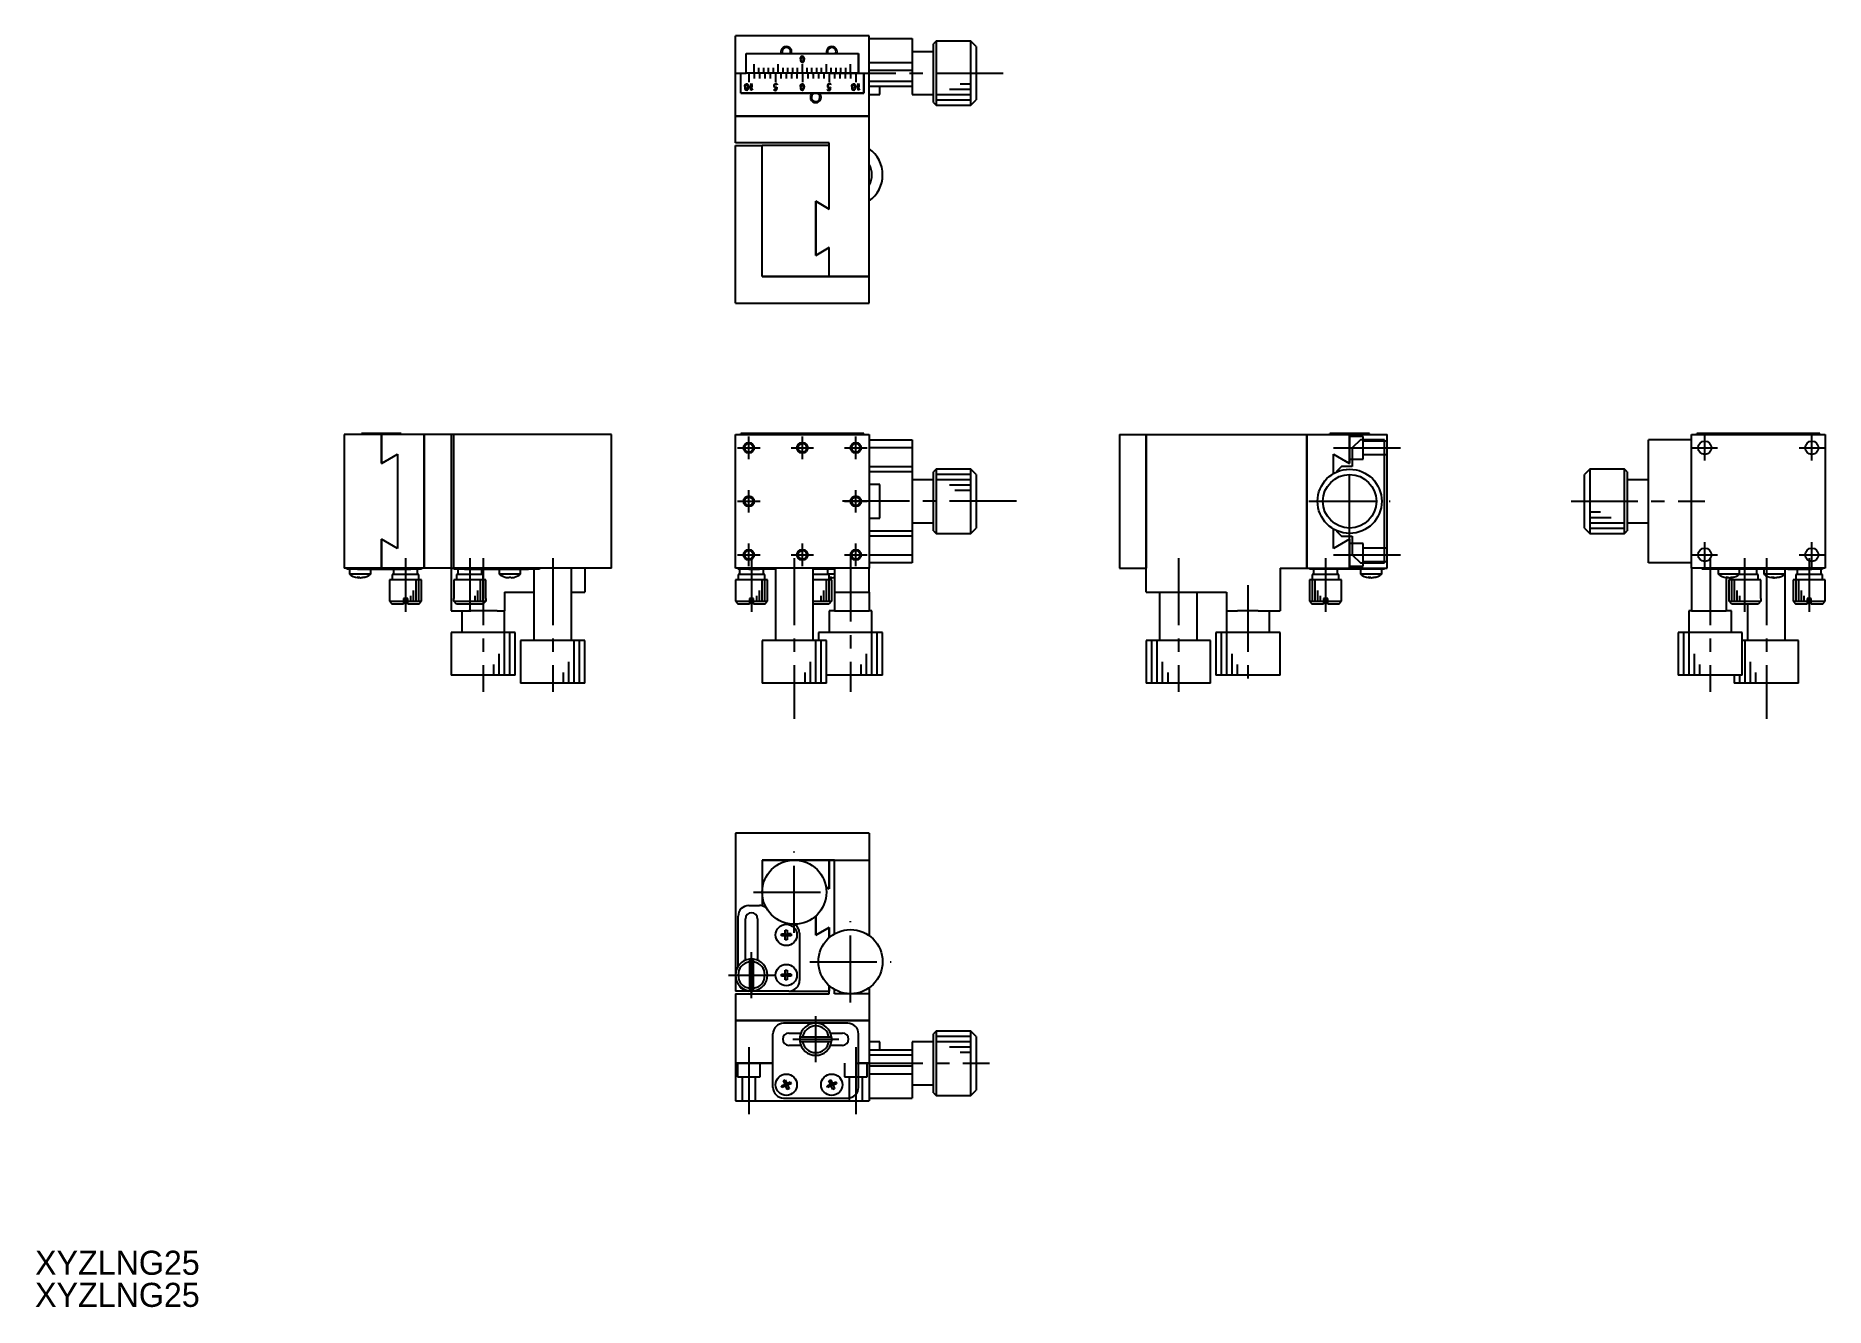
# Model space of a CAD drawing. Extents: x 28 to 362, y 21 to 259.
import ezdxf

# ---------------------------------------------------------------- set-up
doc = ezdxf.new("R2010")
doc.units = 0
doc.header["$LTSCALE"] = 10
doc.linetypes.add('CENTER', pattern=[2, 1.25, -0.25, 0.25, -0.25])
doc.linetypes.add('DASHED', pattern=[3.5, 2, -1.5])
doc.layers.get('0').update_dxf_attribs({"linetype": 'CONTINUOUS'})
doc.layers.add('CENTER', color=1, linetype='CENTER')
doc.styles.get("Standard").update_dxf_attribs({"font": 'FGP教科書体NT-M'})

msp = doc.modelspace()

# ---------------------------------------------------------------- texts
at = {"color": 7}
for p in [(27.767123, 27.474417), (27.767123, 21.474417)]:
    msp.add_text('XYZLNG25', height=4.5, dxfattribs=at).set_placement(p)

# ---------------------------------------------------------------- linework, layer by layer
at = {"color": 7, "linetype": 'CONTINUOUS'}
for p, q in [((158.642563, 252.104539), (158.642563, 259.104539)), ((183.642564, 259.104539), (158.642563, 259.104539)), ((183.642564, 252.104539), (183.642564, 259.104539)), ((183.642564, 258.604541), (191.642564, 258.604541)), ((191.642564, 258.604541), (191.642564, 254.10454)), ((196.142564, 258.10454), (195.642564, 257.60454)), ((195.642564, 246.60454), (195.642564, 257.60454)), ((196.142564, 258.10454), (196.142564, 246.10454)), ((202.642564, 258.10454), (196.142564, 258.10454)), ((202.642564, 246.10454), (202.642564, 258.10454)), ((203.642564, 257.10454), (202.642564, 258.10454)), ((160.642563, 252.104539), (160.642563, 255.804539)), ((160.642563, 255.804539), (181.642563, 255.804539)), ((171.138978, 254.104539), (170.963287, 254.171496)), ((181.642563, 255.804539), (181.642563, 252.104539)), ((181.642563, 252.104539), (181.642563, 255.804539)), ((195.642564, 256.10454), (191.642564, 256.10454)), ((203.642564, 257.10454), (203.642564, 247.10454)), ((158.642563, 244.104539), (158.642563, 252.104539)), ((158.642563, 252.104539), (159.642563, 252.104539)), ((158.642563, 252.104539), (159.642563, 252.104539)), ((159.642563, 248.404539), (159.642563, 252.104539)), ((159.642563, 252.104539), (160.632563, 252.104539)), ((160.632563, 252.104539), (160.642563, 252.104539)), ((161.132563, 252.104539), (160.642563, 252.104539)), ((161.142563, 252.104539), (161.132563, 252.104539)), ((161.152563, 252.104539), (161.142563, 252.104539)), ((162.132563, 252.104539), (161.152563, 252.104539)), ((162.142563, 252.104539), (162.132563, 252.104539)), ((162.132563, 252.104539), (162.142563, 252.104539)), ((162.152563, 252.104539), (162.142563, 252.104539)), ((162.142563, 252.104539), (162.152563, 252.104539)), ((163.042563, 252.104539), (162.152563, 252.104539)), ((163.032563, 252.104539), (163.042563, 252.104539)), ((163.132563, 252.104539), (163.042563, 252.104539)), ((163.042563, 252.104539), (163.052563, 252.104539)), ((163.142563, 252.104539), (163.132563, 252.104539)), ((163.152563, 252.104539), (163.142563, 252.104539)), ((163.942563, 252.104539), (163.152563, 252.104539)), ((163.932563, 252.104539), (163.942563, 252.104539)), ((164.132563, 252.104539), (163.942563, 252.104539)), ((163.942563, 252.104539), (163.952563, 252.104539)), ((164.142563, 252.104539), (164.132563, 252.104539)), ((164.152563, 252.104539), (164.142563, 252.104539)), ((164.842563, 252.104539), (164.152563, 252.104539)), ((164.832563, 252.104539), (164.842563, 252.104539)), ((165.132563, 252.104539), (164.842563, 252.104539)), ((164.842563, 252.104539), (164.852563, 252.104539)), ((165.142563, 252.104539), (165.132563, 252.104539)), ((165.152563, 252.104539), (165.142563, 252.104539)), ((165.742563, 252.104539), (165.152563, 252.104539)), ((165.732563, 252.104539), (165.742563, 252.104539)), ((166.132563, 252.104539), (165.742563, 252.104539)), ((165.742563, 252.104539), (165.752563, 252.104539)), ((166.142563, 252.104539), (166.132563, 252.104539)), ((166.152563, 252.104539), (166.142563, 252.104539)), ((166.642563, 252.104539), (166.152563, 252.104539)), ((166.632563, 252.104539), (166.642563, 252.104539)), ((167.132563, 252.104539), (166.642563, 252.104539)), ((166.642563, 252.104539), (166.652563, 252.104539)), ((167.142563, 252.104539), (167.132563, 252.104539)), ((167.152563, 252.104539), (167.142563, 252.104539)), ((167.542563, 252.104539), (167.152563, 252.104539)), ((167.532563, 252.104539), (167.542563, 252.104539)), ((168.132563, 252.104539), (167.542563, 252.104539)), ((167.542563, 252.104539), (167.552563, 252.104539)), ((168.142563, 252.104539), (168.132563, 252.104539)), ((168.152563, 252.104539), (168.142563, 252.104539)), ((168.442563, 252.104539), (168.152563, 252.104539)), ((168.432563, 252.104539), (168.442563, 252.104539)), ((169.132563, 252.104539), (168.442563, 252.104539)), ((168.442563, 252.104539), (168.452563, 252.104539)), ((169.142563, 252.104539), (169.132563, 252.104539)), ((169.152563, 252.104539), (169.142563, 252.104539)), ((169.342563, 252.104539), (169.152563, 252.104539)), ((169.332563, 252.104539), (169.342563, 252.104539)), ((170.132563, 252.104539), (169.342563, 252.104539)), ((169.342563, 252.104539), (169.352563, 252.104539)), ((170.142563, 252.104539), (170.132563, 252.104539)), ((170.152563, 252.104539), (170.142563, 252.104539)), ((170.242563, 252.104539), (170.152563, 252.104539)), ((170.232563, 252.104539), (170.242563, 252.104539)), ((171.132563, 252.104539), (170.242563, 252.104539)), ((170.242563, 252.104539), (170.252563, 252.104539)), ((171.142563, 252.104539), (171.132563, 252.104539)), ((171.132563, 252.104539), (171.142563, 252.104539)), ((171.152563, 252.104539), (171.142563, 252.104539)), ((171.142563, 252.104539), (171.152563, 252.104539)), ((172.042563, 252.104539), (171.152563, 252.104539)), ((172.032563, 252.104539), (172.042563, 252.104539)), ((172.132563, 252.104539), (172.042563, 252.104539)), ((172.042563, 252.104539), (172.052563, 252.104539)), ((172.142563, 252.104539), (172.132563, 252.104539)), ((172.152563, 252.104539), (172.142563, 252.104539)), ((172.942563, 252.104539), (172.152563, 252.104539)), ((172.932563, 252.104539), (172.942563, 252.104539)), ((173.132563, 252.104539), (172.942563, 252.104539)), ((172.942563, 252.104539), (172.952563, 252.104539)), ((173.142563, 252.104539), (173.132563, 252.104539)), ((173.152563, 252.104539), (173.142563, 252.104539)), ((173.842563, 252.104539), (173.152563, 252.104539)), ((173.832563, 252.104539), (173.842563, 252.104539)), ((174.132563, 252.104539), (173.842563, 252.104539)), ((173.842563, 252.104539), (173.852563, 252.104539)), ((174.142563, 252.104539), (174.132563, 252.104539)), ((174.152563, 252.104539), (174.142563, 252.104539)), ((174.742563, 252.104539), (174.152563, 252.104539)), ((174.732563, 252.104539), (174.742563, 252.104539)), ((175.132563, 252.104539), (174.742563, 252.104539)), ((174.742563, 252.104539), (174.752563, 252.104539)), ((175.142563, 252.104539), (175.132563, 252.104539)), ((175.152563, 252.104539), (175.142563, 252.104539)), ((175.642563, 252.104539), (175.152563, 252.104539)), ((175.632563, 252.104539), (175.642563, 252.104539)), ((176.132563, 252.104539), (175.642563, 252.104539)), ((175.642563, 252.104539), (175.652563, 252.104539)), ((176.142563, 252.104539), (176.132563, 252.104539)), ((176.152563, 252.104539), (176.142563, 252.104539)), ((176.542563, 252.104539), (176.152563, 252.104539)), ((176.532563, 252.104539), (176.542563, 252.104539)), ((177.132563, 252.104539), (176.542563, 252.104539)), ((176.542563, 252.104539), (176.552563, 252.104539)), ((177.142563, 252.104539), (177.132563, 252.104539)), ((177.152563, 252.104539), (177.142563, 252.104539)), ((177.442563, 252.104539), (177.152563, 252.104539)), ((177.432563, 252.104539), (177.442563, 252.104539)), ((178.132563, 252.104539), (177.442563, 252.104539)), ((177.442563, 252.104539), (177.452563, 252.104539)), ((178.142563, 252.104539), (178.132563, 252.104539)), ((178.152563, 252.104539), (178.142563, 252.104539)), ((178.342563, 252.104539), (178.152563, 252.104539)), ((178.332563, 252.104539), (178.342563, 252.104539)), ((179.132563, 252.104539), (178.342563, 252.104539)), ((178.342563, 252.104539), (178.352563, 252.104539)), ((179.142563, 252.104539), (179.132563, 252.104539)), ((179.152563, 252.104539), (179.142563, 252.104539)), ((179.242563, 252.104539), (179.152563, 252.104539)), ((179.232563, 252.104539), (179.242563, 252.104539)), ((180.132563, 252.104539), (179.242563, 252.104539)), ((179.242563, 252.104539), (179.252563, 252.104539)), ((180.142563, 252.104539), (180.132563, 252.104539)), ((180.132563, 252.104539), (180.142563, 252.104539)), ((180.152563, 252.104539), (180.142563, 252.104539)), ((180.142563, 252.104539), (180.152563, 252.104539)), ((181.132563, 252.104539), (180.152563, 252.104539)), ((181.142563, 252.104539), (181.132563, 252.104539)), ((181.152563, 252.104539), (181.142563, 252.104539)), ((181.642563, 252.104539), (181.152563, 252.104539)), ((181.642564, 252.104539), (181.652563, 252.104539)), ((181.652563, 252.104539), (182.642563, 252.104539)), ((182.642563, 252.104539), (182.642563, 248.404539)), ((182.642563, 248.404539), (182.642563, 252.104539)), ((182.642563, 252.104539), (183.642563, 252.104539)), ((182.642563, 252.104539), (183.642564, 252.104539)), ((183.642563, 244.104539), (183.642563, 252.104539)), ((183.642564, 254.10454), (191.642564, 254.10454)), ((191.642564, 252.60454), (183.642564, 252.60454)), ((191.642564, 254.10454), (191.642564, 252.60454)), ((191.642564, 252.60454), (191.642564, 250.604541)), ((182.642563, 248.404539), (159.642563, 248.404539)), ((159.642563, 248.404539), (173.042563, 248.404539)), ((160.74555, 248.90902), (160.569859, 248.975976)), ((161.3926, 250.075861), (161.803056, 250.075861)), ((161.400685, 250.039696), (161.3926, 250.075861)), ((161.3926, 250.075861), (161.803056, 250.075861)), ((161.535895, 249.999491), (161.400685, 250.039696)), ((161.545627, 248.920001), (161.535895, 249.999491)), ((161.600517, 248.915293), (161.545627, 248.920001)), ((161.894192, 249.194334), (161.600517, 248.915293)), ((161.674004, 250.003269), (161.658769, 249.054203)), ((161.658769, 249.054203), (161.894192, 249.194334)), ((161.803056, 250.075861), (161.674004, 250.003269)), ((165.874602, 248.915293), (165.894318, 249.039864)), ((165.874602, 248.915293), (165.894318, 249.039864)), ((165.87729, 248.904539), (165.874602, 248.915293)), ((165.87729, 248.904539), (165.874602, 248.915293)), ((165.935543, 248.926047), (165.87729, 248.904539)), ((165.894318, 249.039864), (165.984679, 249.045913)), ((165.984679, 249.045913), (166.055856, 249.047929)), ((166.055856, 249.047929), (166.102704, 249.047204)), ((166.102704, 249.047204), (166.152227, 249.045028)), ((166.152227, 249.045028), (166.174326, 249.043843)), ((166.174326, 249.043843), (166.185258, 249.043448)), ((166.185258, 249.043448), (166.26893, 249.044568)), ((166.26893, 249.044568), (166.302171, 249.047926)), ((166.302171, 249.047926), (166.305143, 249.051151)), ((166.305143, 249.051151), (166.30692, 249.056843)), ((166.30692, 249.056843), (166.313982, 249.143789)), ((166.313982, 249.143789), (166.330273, 249.375935)), ((166.34331, 249.506779), (166.371988, 249.516637)), ((166.34331, 249.506779), (166.371988, 249.516637)), ((166.383638, 249.513949), (166.367913, 249.289873)), ((166.367913, 249.289873), (166.370125, 249.246884)), ((166.371988, 249.516637), (166.383638, 249.513949)), ((166.371988, 249.516637), (166.383638, 249.513949)), ((166.455303, 250.040871), (166.409628, 249.945913)), ((171.138978, 248.90902), (170.963287, 248.975977)), ((173.042563, 248.404539), (173.642563, 248.404539)), ((173.642563, 248.404539), (174.242563, 248.404539)), ((174.242563, 248.404539), (182.642563, 248.404539)), ((175.874602, 248.915293), (175.894318, 249.039864)), ((175.874602, 248.915293), (175.894318, 249.039864)), ((175.87729, 248.904539), (175.874602, 248.915293)), ((175.87729, 248.904539), (175.874602, 248.915293)), ((175.935543, 248.926048), (175.87729, 248.904539)), ((175.894318, 249.039864), (175.984679, 249.045913)), ((175.984679, 249.045913), (176.055856, 249.04793)), ((176.055856, 249.04793), (176.102704, 249.047204)), ((176.102704, 249.047204), (176.152227, 249.045028)), ((176.152227, 249.045028), (176.174326, 249.043843)), ((176.174326, 249.043843), (176.185258, 249.043449)), ((176.185258, 249.043449), (176.26893, 249.044568)), ((176.26893, 249.044568), (176.302171, 249.047927)), ((176.302171, 249.047927), (176.305143, 249.051151)), ((176.305143, 249.051151), (176.30692, 249.056843)), ((176.30692, 249.056843), (176.313982, 249.143789)), ((176.313982, 249.143789), (176.330273, 249.375936)), ((176.34331, 249.506779), (176.371988, 249.516638)), ((176.34331, 249.506779), (176.371988, 249.516638)), ((176.383638, 249.513949), (176.367913, 249.289873)), ((176.367913, 249.289873), (176.370125, 249.246884)), ((176.371988, 249.516638), (176.383638, 249.513949)), ((176.371988, 249.516638), (176.383638, 249.513949)), ((176.455303, 250.040871), (176.409628, 249.945913)), ((180.74555, 248.90902), (180.569859, 248.975977)), ((181.3926, 250.075861), (181.803056, 250.075861)), ((181.400685, 250.039696), (181.3926, 250.075861)), ((181.3926, 250.075861), (181.803056, 250.075861)), ((181.535895, 249.999491), (181.400685, 250.039696)), ((181.545627, 248.920001), (181.535895, 249.999491)), ((181.600517, 248.915293), (181.545627, 248.920001)), ((181.894192, 249.194334), (181.600517, 248.915293)), ((181.674004, 250.003269), (181.658769, 249.054203)), ((181.658769, 249.054203), (181.894192, 249.194334)), ((181.803056, 250.075861), (181.674004, 250.003269)), ((183.642564, 250.604541), (191.642564, 250.604541)), ((191.642564, 249.604541), (183.642564, 249.604541)), ((183.642564, 248.10454), (185.642564, 248.10454)), ((185.642564, 248.10454), (185.642564, 249.604541)), ((191.642564, 250.604541), (191.642564, 249.604541)), ((191.642564, 249.604541), (191.642564, 248.10454)), ((191.642564, 248.10454), (195.642564, 248.10454)), ((158.642563, 239.104539), (158.642563, 244.104539)), ((183.642563, 244.104539), (158.642563, 244.104539)), ((158.642563, 244.104539), (183.642563, 244.104539)), ((183.642563, 214.104539), (183.642563, 244.104539)), ((195.642564, 246.60454), (196.142564, 246.10454)), ((196.142564, 246.10454), (202.642564, 246.10454)), ((202.642564, 246.10454), (203.642564, 247.10454)), ((176.142563, 239.104539), (158.642563, 239.104539)), ((158.642563, 238.604539), (163.642563, 238.604539)), ((158.642563, 209.104539), (158.642563, 238.604539)), ((163.642563, 214.104539), (163.642563, 238.604539)), ((163.642563, 214.104539), (163.642563, 238.604539)), ((176.142563, 238.604539), (163.642563, 238.604539)), ((176.142563, 238.604539), (176.142563, 239.104539)), ((176.142563, 226.714539), (176.142563, 238.604539)), ((176.142563, 226.714539), (176.142563, 238.604539)), ((176.142563, 226.714539), (173.642563, 228.164539)), ((173.642563, 228.164539), (173.642563, 218.044539)), ((173.642563, 218.044539), (173.642563, 228.164539)), ((173.642563, 228.164539), (176.142563, 226.714539)), ((173.642563, 218.044539), (176.142563, 219.494539)), ((176.142563, 219.494539), (173.642563, 218.044539)), ((176.142563, 214.104539), (176.142563, 219.494539)), ((176.142563, 214.104539), (176.142563, 219.494539)), ((163.642563, 214.104539), (176.142563, 214.104539)), ((176.142563, 214.104539), (163.642563, 214.104539)), ((176.142563, 214.104539), (183.642563, 214.104539)), ((183.642563, 214.104539), (176.142563, 214.104539)), ((183.642563, 209.104539), (183.642563, 214.104539)), ((158.642563, 209.104539), (183.642563, 209.104539)), ((85.496733, 184.575736), (85.496733, 159.575735)), ((92.496733, 184.575736), (85.496733, 184.575736)), ((88.796732, 184.725735), (89.338854, 184.725735)), ((88.796732, 184.575735), (88.796732, 184.725735)), ((92.496733, 184.725734), (88.796733, 184.725734)), ((88.796733, 184.575734), (88.796733, 184.725734)), ((89.893596, 184.725735), (89.301214, 184.725735)), ((89.301214, 184.725735), (89.338095, 184.725735)), ((90.496732, 184.725735), (89.893596, 184.725735)), ((90.456378, 184.725735), (90.496732, 184.725735)), ((90.456404, 184.725735), (92.496732, 184.725735)), ((92.496732, 184.725735), (94.534373, 184.725735)), ((92.496733, 184.575734), (92.496733, 184.725734)), ((92.496733, 184.725734), (93.496733, 184.725734)), ((92.496733, 184.725734), (93.496733, 184.725734)), ((96.196733, 184.725734), (92.496733, 184.725734)), ((92.496733, 184.575736), (92.496733, 179.185735)), ((100.496733, 184.575735), (92.496733, 184.575735)), ((92.496733, 179.185735), (92.496733, 184.575735)), ((93.496733, 184.725734), (94.196733, 184.725734)), ((94.534392, 184.725735), (94.496733, 184.725735)), ((94.534392, 184.725735), (94.496733, 184.725735)), ((94.496733, 184.725735), (94.534312, 184.725735)), ((94.496733, 184.725735), (94.533613, 184.725735)), ((95.089115, 184.725734), (94.496733, 184.725734)), ((94.496733, 184.725734), (94.534312, 184.725734)), ((94.498948, 184.725735), (94.533954, 184.725735)), ((94.535142, 184.725735), (94.498948, 184.725735)), ((94.498948, 184.725735), (94.533954, 184.725735)), ((94.5343, 184.725735), (94.498948, 184.725735)), ((94.525411, 184.725735), (94.534393, 184.725735)), ((94.534369, 184.725735), (94.525411, 184.725735)), ((94.525411, 184.725734), (94.534393, 184.725734)), ((94.534412, 184.725734), (94.525411, 184.725734)), ((95.692252, 184.725734), (95.089115, 184.725734)), ((95.692252, 184.725735), (95.650042, 184.725735)), ((95.692251, 184.725735), (95.650042, 184.725735)), ((95.651888, 184.725735), (95.663578, 184.725735)), ((95.663716, 184.725735), (95.651892, 184.725735)), ((95.651897, 184.725735), (95.654606, 184.725735)), ((95.651897, 184.725735), (95.654606, 184.725735)), ((95.651897, 184.725734), (95.692252, 184.725734)), ((95.651923, 184.725735), (95.663573, 184.725735)), ((95.651933, 184.725735), (95.663578, 184.725735)), ((95.685978, 184.725735), (95.651937, 184.725735)), ((95.652992, 184.725735), (95.685978, 184.725735)), ((95.652992, 184.725734), (95.685978, 184.725734)), ((95.686874, 184.725735), (95.653142, 184.725735)), ((95.686874, 184.725734), (95.653142, 184.725734)), ((95.654606, 184.725735), (95.692252, 184.725735)), ((95.654606, 184.725735), (95.692251, 184.725735)), ((95.663573, 184.725735), (96.196732, 184.725735)), ((95.663573, 184.725735), (95.675224, 184.725735)), ((95.663574, 184.725735), (95.675224, 184.725735)), ((95.663578, 184.725735), (95.669847, 184.725735)), ((95.663578, 184.725735), (95.669847, 184.725735)), ((95.669847, 184.725735), (95.663614, 184.725735)), ((95.667606, 184.725735), (95.663614, 184.725735)), ((95.685978, 184.725735), (95.663716, 184.725735)), ((95.669847, 184.725735), (95.667606, 184.725735)), ((95.675224, 184.725735), (95.698525, 184.725735)), ((95.675224, 184.725735), (95.698525, 184.725735)), ((95.696733, 184.725735), (95.685978, 184.725735)), ((95.685978, 184.725735), (95.686874, 184.725735)), ((95.696733, 184.725735), (95.685978, 184.725735)), ((95.685978, 184.725734), (95.686874, 184.725734)), ((95.698525, 184.725735), (95.696733, 184.725735)), ((95.698525, 184.725735), (95.696733, 184.725735)), ((96.196733, 184.575734), (96.196733, 184.725734)), ((100.496733, 184.575735), (100.496733, 159.575735)), ((105.496733, 184.575735), (100.496733, 184.575735)), ((100.496733, 159.575735), (100.496733, 184.575735)), ((105.496733, 184.575735), (105.496733, 159.575735)), ((105.996733, 184.575735), (105.496733, 184.575735)), ((105.996733, 159.575735), (105.996733, 184.575735)), ((135.496733, 184.575735), (105.996733, 184.575735)), ((135.496733, 159.575735), (135.496733, 184.575735)), ((158.642563, 159.575735), (158.642563, 184.575735)), ((158.642563, 184.575735), (183.642563, 184.575735)), ((182.642563, 184.725735), (159.642563, 184.725734)), ((159.642563, 184.575734), (159.642563, 184.725734)), ((159.642563, 184.575734), (159.642563, 184.725734)), ((182.642563, 184.575735), (182.642563, 184.725735)), ((183.642563, 184.575735), (183.642563, 159.575735)), ((230.411216, 184.575735), (230.411216, 159.575735)), ((230.411216, 184.575735), (235.411216, 184.575735)), ((235.411216, 184.575735), (235.411216, 159.575735)), ((235.411216, 159.575735), (235.411216, 184.575735)), ((235.411216, 184.575735), (265.411216, 184.575735)), ((265.411216, 159.575735), (265.411216, 184.575735)), ((265.411216, 184.575735), (265.411216, 159.575735)), ((265.411216, 184.575735), (273.411216, 184.575735)), ((269.711216, 184.575735), (269.711216, 184.725735)), ((273.411216, 184.725735), (269.711216, 184.725735)), ((269.711216, 184.575734), (269.711216, 184.725734)), ((277.111216, 184.725735), (273.411216, 184.725735)), ((273.411216, 184.575735), (273.411216, 184.725735)), ((273.411216, 184.575736), (280.411216, 184.575736)), ((273.411216, 179.185735), (273.411216, 184.575736)), ((273.411216, 184.575735), (273.411216, 179.185735)), ((277.111216, 184.575735), (277.111216, 184.725735)), ((280.411216, 159.575735), (280.411216, 184.575736)), ((337.279617, 184.575736), (362.279618, 184.575736)), ((337.279617, 159.575735), (337.279617, 184.575736)), ((339.269618, 184.725735), (338.279618, 184.725735)), ((338.279618, 184.725735), (339.257139, 184.725735)), ((338.279618, 184.575735), (338.279618, 184.725735)), ((338.279618, 184.575735), (338.279618, 184.725735)), ((339.256351, 184.725735), (339.016959, 184.725735)), ((339.016959, 184.725735), (339.273485, 184.725735)), ((339.119125, 184.725735), (339.11823, 184.725735)), ((339.11823, 184.725735), (339.248177, 184.725735)), ((339.269618, 184.725735), (339.119125, 184.725735)), ((339.248177, 184.725735), (339.257138, 184.725735)), ((339.263412, 184.725735), (339.256351, 184.725735)), ((339.257139, 184.725735), (339.262516, 184.725735)), ((339.257139, 184.725735), (339.262516, 184.725735)), ((339.261857, 184.725735), (339.263412, 184.725735)), ((339.262513, 184.725735), (339.261857, 184.725735)), ((339.262516, 184.725735), (339.263412, 184.725735)), ((339.263412, 184.725735), (339.269618, 184.725735)), ((339.279618, 184.725735), (339.269618, 184.725735)), ((339.279618, 184.725735), (339.769618, 184.725735)), ((360.279618, 184.725734), (339.279618, 184.725735)), ((339.279618, 184.575735), (339.279618, 184.725735)), ((339.279618, 184.575735), (339.279618, 184.725735)), ((339.769618, 184.725735), (339.779618, 184.725735)), ((339.779618, 184.725735), (339.789618, 184.725735)), ((339.789618, 184.725735), (340.769618, 184.725735)), ((340.769618, 184.725735), (340.779618, 184.725735)), ((340.779618, 184.725735), (340.789618, 184.725735)), ((340.789618, 184.725735), (341.679618, 184.725735)), ((341.679618, 184.725735), (341.769618, 184.725735)), ((341.769618, 184.725735), (341.779618, 184.725735)), ((341.779618, 184.725735), (341.789618, 184.725735)), ((341.789618, 184.725735), (342.579618, 184.725735)), ((342.579618, 184.725735), (342.769618, 184.725735)), ((342.769618, 184.725735), (342.779618, 184.725735)), ((342.779618, 184.725735), (342.789618, 184.725735)), ((342.789618, 184.725735), (343.479618, 184.725735)), ((343.479618, 184.725735), (343.769618, 184.725735)), ((343.769618, 184.725735), (343.779618, 184.725735)), ((343.779618, 184.725735), (343.789618, 184.725735)), ((343.789618, 184.725735), (344.379618, 184.725735)), ((344.379618, 184.725735), (344.769618, 184.725735)), ((344.769618, 184.725735), (344.779618, 184.725735)), ((344.779618, 184.725735), (344.789618, 184.725735)), ((344.789618, 184.725735), (345.279618, 184.725735)), ((345.279618, 184.725735), (345.769618, 184.725735)), ((345.769618, 184.725735), (345.779618, 184.725735)), ((345.779618, 184.725735), (345.789618, 184.725735)), ((345.789618, 184.725735), (346.179618, 184.725735)), ((346.179618, 184.725735), (346.769618, 184.725735)), ((346.769618, 184.725735), (346.779618, 184.725735)), ((346.779618, 184.725735), (346.789618, 184.725735)), ((346.789618, 184.725735), (347.079618, 184.725735)), ((347.079618, 184.725735), (347.769618, 184.725735)), ((347.769618, 184.725735), (347.779618, 184.725735)), ((347.779618, 184.725735), (347.789618, 184.725735)), ((347.789618, 184.725735), (347.979618, 184.725735)), ((347.979618, 184.725735), (348.769618, 184.725735)), ((348.769618, 184.725735), (348.779618, 184.725735)), ((348.779618, 184.725735), (348.789618, 184.725735)), ((348.789618, 184.725735), (348.879618, 184.725735)), ((348.879618, 184.725735), (349.548401, 184.725735)), ((350.148849, 184.725735), (349.410388, 184.725735)), ((349.410388, 184.725735), (349.548401, 184.725735)), ((350.015089, 184.725735), (350.148849, 184.725735)), ((350.015132, 184.725735), (350.679618, 184.725735)), ((350.679618, 184.725735), (350.769618, 184.725735)), ((350.769618, 184.725735), (350.779618, 184.725735)), ((350.779618, 184.725735), (350.789618, 184.725735)), ((350.789618, 184.725735), (351.579618, 184.725735)), ((351.579618, 184.725735), (351.769618, 184.725735)), ((351.769618, 184.725735), (351.779618, 184.725735)), ((351.779618, 184.725735), (351.789618, 184.725735)), ((351.789618, 184.725735), (352.479618, 184.725735)), ((352.479618, 184.725735), (352.769618, 184.725735)), ((352.769618, 184.725735), (352.779618, 184.725735)), ((352.779618, 184.725735), (352.789618, 184.725735)), ((352.789618, 184.725735), (353.379618, 184.725735)), ((353.379618, 184.725735), (353.769618, 184.725735)), ((353.769618, 184.725735), (353.779618, 184.725735)), ((353.779618, 184.725735), (353.789618, 184.725735)), ((353.789618, 184.725735), (354.279618, 184.725735)), ((354.279618, 184.725735), (354.769618, 184.725735)), ((354.769618, 184.725735), (354.779618, 184.725735)), ((354.779618, 184.725735), (354.789618, 184.725735)), ((354.789618, 184.725735), (355.179618, 184.725735)), ((355.179618, 184.725735), (355.769618, 184.725735)), ((355.769618, 184.725735), (355.779618, 184.725735)), ((355.779618, 184.725735), (355.789618, 184.725735)), ((355.789618, 184.725735), (356.079618, 184.725734)), ((356.079618, 184.725734), (356.769618, 184.725734)), ((356.769618, 184.725734), (356.779618, 184.725734)), ((356.779618, 184.725734), (356.789618, 184.725734)), ((356.789618, 184.725734), (356.979618, 184.725734)), ((356.979618, 184.725734), (357.769618, 184.725734)), ((357.769618, 184.725734), (357.779618, 184.725734)), ((357.779618, 184.725734), (357.789618, 184.725734)), ((357.789618, 184.725734), (357.879618, 184.725734)), ((357.879618, 184.725734), (358.769618, 184.725734)), ((358.769618, 184.725734), (358.779618, 184.725734)), ((358.779618, 184.725734), (358.789618, 184.725734)), ((358.789618, 184.725734), (359.769618, 184.725734)), ((359.769618, 184.725734), (359.779618, 184.725734)), ((359.779618, 184.725734), (359.789618, 184.725734)), ((359.789618, 184.725734), (360.279618, 184.725734)), ((360.279618, 184.575734), (360.279618, 184.725734)), ((360.289618, 184.725734), (360.279618, 184.725734)), ((360.542277, 184.725734), (360.281354, 184.725734)), ((361.279618, 184.725734), (360.289618, 184.725734)), ((360.408517, 184.725734), (360.542277, 184.725734)), ((360.40856, 184.725734), (361.279618, 184.725734)), ((361.279618, 184.575734), (361.279618, 184.725734)), ((362.279618, 184.575736), (362.279618, 159.575735)), ((92.496733, 179.185735), (95.496733, 180.917785)), ((92.496733, 179.156865), (95.496733, 180.888916)), ((95.496733, 180.917785), (95.496733, 180.888916)), ((95.496733, 180.888916), (95.496733, 163.262549)), ((95.496733, 180.888916), (95.496733, 163.262549)), ((183.642564, 183.575735), (191.642564, 183.575735)), ((191.642564, 182.075735), (183.642564, 182.075735)), ((191.642564, 183.575735), (191.642564, 182.075735)), ((191.642564, 182.075735), (191.642564, 178.575734)), ((270.411216, 180.917785), (273.411216, 179.185735)), ((270.411216, 180.888916), (270.411216, 180.917785)), ((270.411216, 177.271886), (270.411216, 180.888916)), ((270.411216, 180.888916), (273.411216, 179.156865)), ((270.411216, 177.271886), (270.411216, 180.888916)), ((275.411217, 183.575735), (273.911217, 182.075735)), ((273.911217, 182.075735), (273.911217, 178.575734)), ((279.911218, 183.575735), (275.411217, 183.575735)), ((279.911218, 160.575735), (279.911218, 183.575735)), ((329.279617, 160.575735), (329.279617, 183.575735)), ((337.279617, 183.575735), (329.279617, 183.575735)), ((92.496733, 179.185735), (92.496733, 179.156865)), ((183.642564, 178.575734), (191.642564, 178.575734)), ((191.642564, 177.575734), (183.642564, 177.575734)), ((191.642564, 178.575734), (191.642564, 177.575734)), ((191.642564, 177.575734), (191.642564, 175.198234)), ((196.142564, 178.075735), (195.642564, 177.575735)), ((195.642564, 166.575735), (195.642564, 177.575735)), ((196.142564, 178.075735), (196.142564, 166.075735)), ((202.642564, 178.075735), (196.142564, 178.075735)), ((202.642564, 166.075735), (202.642564, 178.075735)), ((203.642564, 177.075735), (202.642564, 178.075735)), ((271.911218, 178.575734), (270.911218, 177.575734)), ((270.911218, 177.575734), (270.911218, 177.530091)), ((273.911217, 178.575734), (271.911218, 178.575734)), ((273.411216, 179.156865), (273.411216, 179.185735)), ((318.279617, 178.075735), (317.279617, 177.075735)), ((318.279617, 178.075735), (318.279617, 172.075735)), ((324.779617, 178.075735), (318.279617, 178.075735)), ((324.779617, 172.075735), (324.779617, 178.075735)), ((325.279617, 177.575735), (324.779617, 178.075735)), ((325.279617, 177.575735), (325.279617, 172.075735)), ((185.642564, 175.198234), (183.642564, 175.198234)), ((185.642564, 168.953235), (185.642564, 175.198234)), ((195.642564, 176.075735), (191.642564, 176.075735)), ((191.642564, 175.198234), (191.642564, 168.953235)), ((203.642564, 177.075735), (203.642564, 167.075735)), ((317.279617, 172.075735), (317.279617, 177.075735)), ((329.279617, 176.075735), (325.279617, 176.075735)), ((317.279617, 167.075735), (317.279617, 172.075735)), ((318.279617, 172.075735), (318.279617, 166.075735)), ((324.779617, 166.075735), (324.779617, 172.075735)), ((325.279617, 172.075735), (325.279617, 166.575735)), ((183.642564, 168.953235), (185.642564, 168.953235)), ((191.642564, 168.953235), (191.642564, 166.575736)), ((191.642564, 168.075735), (195.642564, 168.075735)), ((325.279617, 168.075735), (329.279617, 168.075735)), ((95.496733, 163.262549), (92.496733, 164.9946)), ((92.496733, 164.9946), (92.496733, 164.965735)), ((92.496733, 159.575735), (92.496733, 164.965735)), ((95.496733, 163.233684), (92.496733, 164.965735)), ((92.496733, 164.965735), (92.496733, 159.575735)), ((183.642564, 166.575736), (191.642564, 166.575736)), ((191.642564, 165.575736), (183.642564, 165.575736)), ((191.642564, 166.575736), (191.642564, 165.575736)), ((191.642564, 165.575736), (191.642564, 162.075735)), ((195.642564, 166.575735), (196.142564, 166.075735)), ((196.142564, 166.075735), (202.642564, 166.075735)), ((202.642564, 166.075735), (203.642564, 167.075735)), ((270.411216, 163.262549), (270.411216, 166.879583)), ((270.411216, 163.262549), (270.411216, 166.879583)), ((273.411216, 164.9946), (270.411216, 163.262549)), ((273.411216, 164.965735), (270.411216, 163.233684)), ((270.911218, 166.621378), (270.911218, 166.575736)), ((270.911218, 166.575736), (271.911218, 165.575736)), ((271.911218, 165.575736), (273.911217, 165.575736)), ((273.411216, 164.965735), (273.411216, 164.9946)), ((273.411216, 164.965735), (273.411216, 159.575735)), ((273.411216, 159.575733), (273.411216, 164.965735)), ((273.911217, 165.575736), (273.911217, 162.075735)), ((317.279617, 167.075735), (318.279617, 166.075735)), ((318.279617, 166.075735), (324.779617, 166.075735)), ((324.779617, 166.075735), (325.279617, 166.575735)), ((95.496733, 163.262549), (95.496733, 163.233684)), ((183.642564, 162.075735), (191.642564, 162.075735)), ((191.642564, 160.575735), (183.642564, 160.575735)), ((191.642564, 162.075735), (191.642564, 160.575735)), ((270.411216, 163.233684), (270.411216, 163.262549)), ((273.911217, 162.075735), (275.411217, 160.575735)), ((275.411217, 160.575735), (279.911218, 160.575735)), ((337.279617, 160.575735), (329.279617, 160.575735)), ((92.496733, 159.575735), (85.496733, 159.575735)), ((85.996733, 159.375735), (85.996733, 159.575735)), ((87.996733, 159.375735), (85.996733, 159.375735)), ((86.496733, 159.375735), (86.496733, 158.477735)), ((87.691728, 158.477735), (86.496733, 158.477735)), ((90.496733, 158.477735), (87.691728, 158.477735)), ((87.975194, 157.906213), (88.304745, 157.906213)), ((88.115988, 157.826179), (87.975194, 157.906213)), ((87.996733, 159.375735), (89.296733, 159.375735)), ((88.04953, 157.807137), (88.259507, 157.785876)), ((88.259507, 157.785876), (88.115988, 157.826179)), ((88.259507, 157.785876), (88.259507, 157.90404)), ((88.404408, 157.785876), (88.259507, 157.798761)), ((88.304745, 157.906213), (88.445539, 157.826179)), ((88.404408, 157.785876), (88.404408, 157.845305)), ((88.496733, 157.807137), (88.404408, 157.785876)), ((88.445539, 157.826179), (88.589058, 157.785876)), ((88.589058, 157.785876), (88.915464, 157.826179)), ((88.943935, 157.807137), (88.733958, 157.785876)), ((88.733958, 157.785876), (88.733958, 157.798761)), ((88.915464, 157.826179), (89.235674, 157.906213)), ((89.380575, 157.906213), (88.943935, 157.807137)), ((89.235674, 157.906213), (89.380575, 157.906213)), ((89.296733, 159.375735), (97.996733, 159.375735)), ((90.496733, 158.477735), (90.496733, 159.375735)), ((100.496733, 159.575735), (92.496733, 159.575735)), ((99.996733, 157.375735), (93.996733, 157.375735)), ((93.996733, 157.375735), (93.996733, 153.375735)), ((99.496733, 158.375735), (94.496733, 158.375735)), ((94.496733, 158.375735), (94.496733, 157.375735)), ((94.746733, 159.375735), (94.746733, 158.375735)), ((99.996733, 159.375735), (97.996733, 159.375735)), ((99.246733, 158.375735), (99.246733, 159.375735)), ((99.496733, 157.375735), (99.496733, 158.375735)), ((99.996733, 159.575735), (99.996733, 159.375735)), ((99.996733, 153.375735), (99.996733, 157.375735)), ((105.496733, 159.575735), (100.496733, 159.575735)), ((105.496733, 159.575735), (105.996733, 159.575735)), ((105.496733, 159.575735), (105.496733, 151.575735)), ((105.996733, 159.375735), (105.996733, 159.575735)), ((135.496733, 159.575735), (105.996733, 159.575735)), ((107.996733, 159.375735), (105.996733, 159.375735)), ((111.996733, 157.375735), (105.996733, 157.375735)), ((105.996733, 157.375735), (105.996733, 153.875735)), ((111.496733, 158.375735), (106.496733, 158.375735)), ((106.496733, 158.375735), (106.496733, 157.375735)), ((106.746733, 159.375735), (106.746733, 158.375735)), ((107.996733, 159.375735), (108.196733, 159.375735)), ((108.196733, 159.375735), (109.796733, 159.375735)), ((109.796733, 159.375735), (115.696733, 159.375735)), ((111.246733, 158.375735), (111.246733, 159.375735)), ((111.496733, 157.375735), (111.496733, 158.375735)), ((111.996733, 153.875735), (111.996733, 157.375735)), ((114.496733, 159.375735), (114.496733, 158.477735)), ((118.496733, 158.477735), (114.496733, 158.477735)), ((115.608117, 157.901591), (115.610371, 157.906213)), ((115.696733, 159.375735), (117.296733, 159.375735)), ((116.316733, 157.906213), (116.676733, 157.906213)), ((116.316733, 157.785876), (116.316733, 157.906213)), ((116.676733, 157.906213), (116.676733, 157.785876)), ((117.296733, 159.375735), (119.996733, 159.375735)), ((117.383094, 157.906213), (117.385349, 157.901591)), ((118.496733, 158.477735), (118.496733, 159.375735)), ((121.996733, 159.375735), (119.996733, 159.375735)), ((120.996733, 159.375735), (120.996733, 146.075735)), ((121.996733, 159.575735), (121.996733, 159.375735)), ((127.996733, 146.075735), (127.996733, 159.575735)), ((130.496733, 159.575735), (130.496733, 155.075735)), ((183.642563, 159.575735), (158.642563, 159.575735)), ((164.642563, 157.375735), (158.642563, 157.375735)), ((158.642563, 157.375735), (158.642563, 153.375735)), ((159.142563, 159.375735), (159.142563, 159.575735)), ((161.142563, 159.375735), (159.142563, 159.375735)), ((164.142563, 158.375735), (159.142563, 158.375735)), ((159.142563, 158.375735), (159.142563, 157.375735)), ((159.392563, 159.375735), (159.392563, 158.375735)), ((161.142563, 159.375735), (163.106664, 159.375735)), ((164.106664, 159.375735), (163.106664, 159.375735)), ((163.892563, 158.375735), (163.892563, 159.375735)), ((166.142564, 159.375735), (164.106664, 159.375735)), ((164.142563, 157.375735), (164.142563, 158.375735)), ((164.642563, 153.375735), (164.642563, 157.375735)), ((166.142563, 159.575735), (166.142563, 146.075735)), ((166.142564, 159.375735), (166.142564, 158.477735)), ((173.142563, 146.075735), (173.142563, 159.575735)), ((175.842564, 159.375735), (173.142563, 159.375735)), ((175.957352, 158.375735), (173.142563, 158.375735)), ((176.642563, 157.375735), (173.142563, 157.375735)), ((177.142563, 159.375735), (175.842564, 159.375735)), ((175.892563, 158.375735), (175.892563, 159.375735)), ((177.142563, 158.477735), (175.892563, 158.477735)), ((176.142563, 158.375735), (175.957352, 158.375735)), ((176.121026, 157.906213), (176.450576, 157.906213)), ((176.142563, 157.375735), (176.142563, 158.375735)), ((176.27285, 157.821633), (176.142563, 157.891265)), ((176.195362, 157.807137), (176.405338, 157.785876)), ((176.405338, 157.785876), (176.27285, 157.821633)), ((176.405338, 157.785876), (176.405338, 157.90404)), ((176.550239, 157.785876), (176.405338, 157.798761)), ((176.450576, 157.906213), (176.59137, 157.826179)), ((176.550239, 157.785876), (176.550239, 157.845305)), ((176.642564, 157.807137), (176.550239, 157.785876)), ((176.59137, 157.826179), (176.734889, 157.785876)), ((176.642563, 153.875735), (176.642563, 157.375735)), ((176.734889, 157.785876), (177.142563, 157.842598)), ((177.089766, 157.807137), (176.87979, 157.785876)), ((176.87979, 157.785876), (176.87979, 157.798761)), ((177.142563, 157.815124), (177.089766, 157.807137)), ((177.142563, 159.575735), (177.142563, 155.075735)), ((183.642563, 155.075735), (183.642563, 159.575733)), ((230.411216, 159.575735), (235.411216, 159.575735)), ((235.411216, 155.075735), (235.411216, 159.575735)), ((260.411216, 159.575735), (265.411216, 159.575735)), ((260.411216, 159.575735), (260.411216, 151.575735)), ((265.411216, 159.575735), (273.411216, 159.575735)), ((265.911216, 159.375735), (265.911216, 159.575735)), ((267.911216, 159.375735), (265.911216, 159.375735)), ((268.911216, 157.375735), (265.911216, 157.375735)), ((265.911216, 157.375735), (265.911216, 153.375735)), ((268.911216, 158.375735), (266.411216, 158.375735)), ((266.411216, 158.375735), (266.411216, 157.375735)), ((266.661216, 159.375735), (266.661216, 158.375735)), ((276.611216, 159.375735), (267.911216, 159.375735)), ((271.411216, 158.375735), (268.911216, 158.375735)), ((271.911216, 157.375735), (268.911216, 157.375735)), ((271.161216, 158.375735), (271.161216, 159.375735)), ((271.411216, 157.375735), (271.411216, 158.375735)), ((271.911216, 153.375735), (271.911216, 157.375735)), ((273.411216, 159.575733), (280.411216, 159.575735)), ((275.411216, 159.375735), (275.411216, 158.477735)), ((279.411216, 158.477735), (275.411216, 158.477735)), ((277.911216, 159.375735), (276.611216, 159.375735)), ((276.889678, 157.906213), (277.219228, 157.906213)), ((277.030472, 157.826179), (276.889678, 157.906213)), ((276.964013, 157.807137), (277.17399, 157.785876)), ((277.17399, 157.785876), (277.030472, 157.826179)), ((277.17399, 157.785876), (277.17399, 157.90404)), ((277.318891, 157.785876), (277.17399, 157.798761)), ((277.219228, 157.906213), (277.360022, 157.826179)), ((277.318891, 157.785876), (277.318891, 157.845305)), ((277.411216, 157.807137), (277.318891, 157.785876)), ((277.360022, 157.826179), (277.503541, 157.785876)), ((277.503541, 157.785876), (277.829947, 157.826179)), ((277.858418, 157.807137), (277.648442, 157.785876)), ((277.648442, 157.785876), (277.648442, 157.798761)), ((277.829947, 157.826179), (278.150157, 157.906213)), ((278.295058, 157.906213), (277.858418, 157.807137)), ((279.911216, 159.375735), (277.911216, 159.375735)), ((278.150157, 157.906213), (278.295058, 157.906213)), ((279.411216, 158.477735), (279.411216, 159.375735)), ((279.911216, 159.575735), (279.911216, 159.375735)), ((362.279618, 159.575735), (337.279617, 159.575735)), ((337.279618, 159.575735), (337.279618, 151.575735)), ((339.279617, 159.375735), (339.279617, 159.575735)), ((341.279617, 159.375735), (339.279617, 159.375735)), ((343.479617, 159.375735), (341.279617, 159.375735)), ((342.279617, 159.375735), (342.279617, 158.477735)), ((346.110455, 158.477735), (342.279617, 158.477735)), ((345.079617, 159.375735), (343.479617, 159.375735)), ((343.758079, 157.906213), (344.08763, 157.906213)), ((343.898873, 157.826179), (343.758079, 157.906213)), ((343.779618, 157.815038), (343.779618, 151.575735)), ((343.832415, 157.807137), (344.042391, 157.785876)), ((344.042391, 157.785876), (343.898873, 157.826179)), ((344.042391, 157.785876), (344.042391, 157.90404)), ((344.187292, 157.785876), (344.042391, 157.798761)), ((344.08763, 157.906213), (344.228424, 157.826179)), ((344.187292, 157.785876), (344.187292, 157.845305)), ((344.279617, 157.807137), (344.187292, 157.785876)), ((344.228424, 157.826179), (344.371942, 157.785876)), ((344.779618, 157.375735), (344.279618, 157.375735)), ((350.279618, 157.375735), (344.279618, 157.375735)), ((344.279618, 157.375735), (344.279618, 153.875735)), ((344.371942, 157.785876), (344.698349, 157.826179)), ((344.72682, 157.807137), (344.516843, 157.785876)), ((344.516843, 157.785876), (344.516843, 157.798761)), ((344.698349, 157.826179), (345.018559, 157.906213)), ((345.16346, 157.906213), (344.72682, 157.807137)), ((344.779618, 157.815039), (344.779618, 157.375735)), ((349.779618, 157.375735), (344.779618, 157.375735)), ((349.779618, 157.375735), (344.779618, 157.375735)), ((345.018559, 157.906213), (345.16346, 157.906213)), ((351.979617, 159.375735), (345.079617, 159.375735)), ((346.279617, 158.477735), (346.110455, 158.477735)), ((349.594407, 158.375735), (346.145093, 158.375735)), ((346.279617, 158.477735), (346.279617, 159.375735)), ((349.529618, 158.375735), (349.529618, 159.375735)), ((349.779618, 158.375735), (349.529618, 158.375735)), ((349.779618, 158.375735), (349.594407, 158.375735)), ((349.779618, 157.375735), (349.779618, 158.375735)), ((350.279618, 157.375735), (349.779618, 157.375735)), ((350.279618, 153.875735), (350.279618, 157.375735)), ((350.779617, 159.375735), (350.779617, 158.477735)), ((354.610455, 158.477735), (350.779617, 158.477735)), ((350.779618, 159.375735), (350.779618, 158.477735)), ((353.279617, 159.375735), (351.979617, 159.375735)), ((352.258079, 157.906213), (352.58763, 157.906213)), ((352.398873, 157.826179), (352.258079, 157.906213)), ((352.332415, 157.807137), (352.542391, 157.785876)), ((352.542391, 157.785876), (352.398873, 157.826179)), ((352.542391, 157.785876), (352.542391, 157.90404)), ((352.687292, 157.785876), (352.542391, 157.798761)), ((352.58763, 157.906213), (352.728424, 157.826179)), ((352.599618, 157.785876), (352.599618, 157.792725)), ((352.687292, 157.785876), (352.687292, 157.845305)), ((352.779617, 157.807137), (352.687292, 157.785876)), ((352.728424, 157.826179), (352.871942, 157.785876)), ((352.871942, 157.785876), (353.198349, 157.826179)), ((352.959618, 157.792725), (352.959618, 157.785876)), ((353.22682, 157.807137), (353.016843, 157.785876)), ((353.016843, 157.785876), (353.016843, 157.798761)), ((353.198349, 157.826179), (353.518559, 157.906213)), ((353.66346, 157.906213), (353.22682, 157.807137)), ((355.279617, 159.375735), (353.279617, 159.375735)), ((353.518559, 157.906213), (353.66346, 157.906213)), ((354.779617, 158.477735), (354.610455, 158.477735)), ((354.779617, 158.477735), (354.779617, 159.375735)), ((354.779618, 158.477735), (354.779618, 159.375735)), ((354.779618, 146.075735), (354.779618, 158.477736)), ((355.279617, 159.575735), (355.279617, 159.375735)), ((355.279617, 159.375735), (359.779618, 159.375735)), ((359.279618, 157.375735), (356.279618, 157.375735)), ((356.279618, 157.375735), (356.279618, 153.375735)), ((359.279618, 158.375735), (356.779618, 158.375735)), ((356.779618, 158.375735), (356.779618, 157.375735)), ((357.029618, 159.375735), (357.029618, 158.375735)), ((361.779618, 158.375735), (359.279618, 158.375735)), ((362.279618, 157.375735), (359.279618, 157.375735)), ((361.779618, 159.375735), (359.779618, 159.375735)), ((361.529618, 158.375735), (361.529618, 159.375735)), ((361.779618, 159.575735), (361.779618, 159.375735)), ((361.779618, 157.375735), (361.779618, 158.375735)), ((362.279618, 153.375735), (362.279618, 157.375735)), ((97.396733, 153.875735), (96.596733, 153.875735)), ((96.596733, 153.875735), (96.596733, 153.375735)), ((97.396733, 153.375735), (97.396733, 153.875735)), ((106.023519, 153.875735), (105.996733, 153.875735)), ((106.023519, 153.375735), (106.023519, 153.875735)), ((111.996733, 153.875735), (111.969946, 153.875735)), ((111.969946, 153.875735), (111.969946, 153.375735)), ((115.496733, 155.075735), (120.996733, 155.075735)), ((115.496733, 155.075735), (115.496733, 151.575735)), ((127.996733, 155.075735), (130.496733, 155.075735)), ((161.242563, 153.875735), (161.242563, 153.375735)), ((162.042563, 153.875735), (161.242563, 153.875735)), ((162.042563, 153.375735), (162.042563, 153.875735)), ((176.642563, 153.875735), (176.615776, 153.875735)), ((176.642563, 153.875735), (176.615776, 153.875735)), ((176.615776, 153.875735), (176.615776, 153.375735)), ((177.142563, 155.075735), (183.642563, 155.075735)), ((177.142563, 155.075735), (177.142563, 151.575735)), ((183.642563, 155.075735), (183.642563, 151.575735)), ((235.411216, 155.075735), (250.411216, 155.075735)), ((237.911216, 155.075735), (237.911216, 146.075735)), ((244.911216, 146.075735), (244.911216, 155.075735)), ((250.411216, 155.075735), (250.411216, 151.575735)), ((269.311216, 153.875735), (268.511216, 153.875735)), ((268.511216, 153.875735), (268.511216, 153.375735)), ((269.311216, 153.375735), (269.311216, 153.875735)), ((344.306405, 153.875735), (344.279618, 153.875735)), ((344.306405, 153.375735), (344.306405, 153.875735)), ((350.279618, 153.875735), (350.252832, 153.875735)), ((350.252832, 153.875735), (350.252832, 153.375735)), ((358.879618, 153.875735), (358.879618, 153.375735)), ((359.679618, 153.875735), (358.879618, 153.875735)), ((359.679618, 153.375735), (359.679618, 153.875735)), ((93.996733, 153.375735), (96.596733, 153.375735)), ((93.996733, 153.375735), (94.496733, 152.875735)), ((96.596733, 152.875735), (94.496733, 152.875735)), ((96.596733, 153.375735), (96.596733, 152.875735)), ((97.396733, 153.375735), (99.996733, 153.375735)), ((97.396733, 152.875735), (97.396733, 153.375735)), ((99.496733, 152.875735), (97.396733, 152.875735)), ((99.496733, 152.875735), (99.996733, 153.375735)), ((105.496733, 151.575735), (108.850981, 151.575735)), ((106.52894, 152.875735), (106.023519, 153.375735)), ((106.023519, 153.375735), (111.969946, 153.375735)), ((111.464525, 152.875735), (106.52894, 152.875735)), ((107.496733, 151.575735), (107.496733, 147.575735)), ((114.142484, 151.575735), (108.850981, 151.575735)), ((111.969946, 153.375735), (111.464525, 152.875735)), ((114.142484, 151.575735), (115.496733, 151.575735)), ((115.496733, 147.575735), (115.496733, 151.575735)), ((158.642563, 153.375735), (161.242563, 153.375735)), ((158.642563, 153.375735), (159.142563, 152.875735)), ((161.242563, 152.875735), (159.142563, 152.875735)), ((161.242563, 153.375735), (161.242563, 152.875735)), ((162.042563, 153.375735), (164.642563, 153.375735)), ((162.042563, 152.875735), (162.042563, 153.375735)), ((164.142563, 152.875735), (162.042563, 152.875735)), ((164.142563, 152.875735), (164.642563, 153.375735)), ((173.142563, 153.375735), (176.615776, 153.375735)), ((176.110355, 152.875735), (173.142563, 152.875735)), ((176.110355, 152.875735), (173.142563, 152.875735)), ((176.615776, 153.375735), (176.110355, 152.875735)), ((177.142563, 151.575735), (176.142563, 151.575735)), ((176.142563, 151.575735), (176.142563, 147.575735)), ((177.142563, 151.575735), (180.142563, 151.575735)), ((180.142563, 151.575735), (183.642563, 151.575735)), ((184.142563, 151.575735), (183.642563, 151.575735)), ((184.142563, 147.575735), (184.142563, 151.575735)), ((250.411216, 151.575735), (252.474724, 151.575735)), ((250.411216, 151.575735), (250.411216, 147.575735)), ((256.347707, 151.575735), (252.474724, 151.575735)), ((256.347707, 151.575735), (260.411216, 151.575735)), ((258.411216, 147.575735), (258.411216, 151.575735)), ((265.911216, 153.375735), (268.511216, 153.375735)), ((265.911216, 153.375735), (266.411216, 152.875735)), ((268.511216, 152.875735), (266.411216, 152.875735)), ((268.511216, 153.375735), (268.511216, 152.875735)), ((269.311216, 153.375735), (271.911216, 153.375735)), ((269.311216, 152.875735), (269.311216, 153.375735)), ((271.411216, 152.875735), (269.311216, 152.875735)), ((271.411216, 152.875735), (271.911216, 153.375735)), ((337.279618, 151.575735), (336.779618, 151.575735)), ((336.779618, 151.575735), (336.779618, 147.575735)), ((337.279618, 151.575735), (343.779618, 151.575735)), ((344.779618, 151.575735), (343.779618, 151.575735)), ((344.306405, 153.375735), (350.252832, 153.375735)), ((344.811826, 152.875735), (344.306405, 153.375735)), ((344.779618, 147.575735), (344.779618, 151.575735)), ((349.747411, 152.875735), (344.811826, 152.875735)), ((347.779618, 152.875735), (347.779618, 146.075735)), ((350.252832, 153.375735), (349.747411, 152.875735)), ((356.279618, 153.375735), (358.879618, 153.375735)), ((356.279618, 153.375735), (356.779618, 152.875735)), ((358.879618, 152.875735), (356.779618, 152.875735)), ((358.879618, 153.375735), (358.879618, 152.875735)), ((359.679618, 153.375735), (362.279618, 153.375735)), ((359.679618, 152.875735), (359.679618, 153.375735)), ((361.779618, 152.875735), (359.679618, 152.875735)), ((361.779618, 152.875735), (362.279618, 153.375735)), ((117.496733, 147.575735), (105.496733, 147.575735)), ((105.496733, 147.575735), (105.496733, 139.575735)), ((117.496733, 139.575735), (117.496733, 147.575735)), ((186.142563, 147.575735), (174.142563, 147.575735)), ((174.142563, 147.575735), (174.142563, 146.075735)), ((186.142563, 139.575735), (186.142563, 147.575735)), ((254.411216, 147.575735), (248.411216, 147.575735)), ((248.411216, 147.575735), (248.411216, 139.575735)), ((260.411216, 147.575735), (254.411216, 147.575735)), ((260.411216, 139.575735), (260.411216, 147.575735)), ((346.779618, 147.575735), (334.779618, 147.575735)), ((334.779618, 147.575735), (334.779618, 139.575735)), ((346.779618, 139.575735), (346.779618, 147.575735)), ((130.496733, 146.075735), (118.496733, 146.075735)), ((118.496733, 146.075735), (118.496733, 138.075735)), ((130.496733, 138.075735), (130.496733, 146.075735)), ((175.642563, 146.075735), (163.642563, 146.075735)), ((163.642563, 146.075735), (163.642563, 138.075735)), ((175.642563, 138.075735), (175.642563, 146.075735)), ((241.411216, 146.075735), (235.411216, 146.075735)), ((235.411216, 146.075735), (235.411216, 138.075735)), ((247.411216, 146.075735), (241.411216, 146.075735)), ((247.411216, 138.075735), (247.411216, 146.075735)), ((357.279618, 146.075735), (346.779618, 146.075735)), ((357.279618, 138.075735), (357.279618, 146.075735)), ((117.496733, 139.575735), (105.496733, 139.575735)), ((130.496733, 138.075735), (118.496733, 138.075735)), ((175.642563, 138.075735), (163.642563, 138.075735)), ((186.142563, 139.575735), (175.642563, 139.575735)), ((241.411216, 138.075735), (235.411216, 138.075735)), ((247.411216, 138.075735), (241.411216, 138.075735)), ((254.411216, 139.575735), (248.411216, 139.575735)), ((260.411216, 139.575735), (254.411216, 139.575735)), ((346.779618, 139.575735), (334.779618, 139.575735)), ((345.279618, 139.575735), (345.279618, 138.075735)), ((357.279618, 138.075735), (345.279618, 138.075735)), ((158.642563, 110.007305), (158.642563, 83.507305)), ((183.642563, 110.007305), (158.642563, 110.007305)), ((183.642563, 110.007305), (183.642563, 105.007305)), ((169.642563, 105.007305), (163.642563, 105.007305)), ((163.642563, 105.007305), (163.642563, 99.007305)), ((163.642563, 105.007305), (163.642563, 99.007305)), ((163.642563, 105.007305), (169.642563, 105.007305)), ((176.142563, 105.007305), (169.642563, 105.007305)), ((169.642563, 105.007305), (176.142563, 105.007305)), ((177.142563, 105.007305), (176.142563, 105.007305)), ((176.142563, 105.007305), (176.142563, 99.617305)), ((176.142563, 99.617305), (176.142563, 105.007305)), ((176.142563, 105.007305), (177.142563, 105.007305)), ((177.142563, 105.007305), (183.642563, 105.007305)), ((177.142563, 91.203457), (177.142563, 105.007305)), ((183.642563, 105.007305), (183.642563, 90.880702)), ((163.642563, 99.007305), (163.642563, 96.434171)), ((163.642563, 99.007305), (163.642563, 96.434171)), ((176.142563, 99.617305), (175.567952, 99.950579)), ((175.567952, 99.950579), (176.142563, 99.617305)), ((159.142563, 85.165617), (159.142563, 94.507305)), ((160.492563, 86.278135), (160.492563, 94.007305)), ((161.142563, 96.507305), (163.106664, 96.507305)), ((162.792563, 94.007305), (162.792563, 86.278135)), ((164.41587, 96.060836), (164.106664, 96.239355)), ((173.642563, 94.535169), (173.642563, 90.947305)), ((173.642563, 90.947305), (173.642563, 94.535169)), ((167.256201, 91.187305), (167.962563, 91.187305)), ((167.256201, 90.827305), (167.256201, 91.187305)), ((167.256201, 91.187305), (167.962563, 91.187305)), ((167.962563, 90.827305), (167.256201, 90.827305)), ((167.962563, 91.893666), (168.322563, 91.893666)), ((167.962563, 91.187305), (167.962563, 91.893666)), ((167.972935, 91.176933), (167.962563, 91.187305)), ((167.972935, 90.837677), (167.962563, 90.827305)), ((167.962563, 90.120943), (167.962563, 90.827305)), ((167.972935, 90.837677), (167.972935, 91.176933)), ((167.972935, 91.176933), (168.312191, 91.176933)), ((168.312191, 90.837677), (167.972935, 90.837677)), ((168.312191, 91.176933), (168.322563, 91.187305)), ((168.312191, 91.176933), (168.312191, 90.837677)), ((168.312191, 90.837677), (168.322563, 90.827305)), ((168.322563, 91.893666), (168.322563, 91.187305)), ((168.322563, 91.187305), (169.028924, 91.187305)), ((169.028924, 91.187305), (168.322563, 91.187305)), ((168.322563, 90.827305), (168.322563, 90.120943)), ((169.028924, 90.827305), (168.322563, 90.827305)), ((169.028924, 91.187305), (169.028924, 90.827305)), ((170.642563, 91.311152), (170.642563, 82.507305)), ((173.642563, 90.947305), (176.142563, 92.397305)), ((176.142563, 92.397305), (173.642563, 90.947305)), ((176.142563, 92.397305), (176.142563, 90.479441)), ((176.142563, 90.479441), (176.142563, 92.397305)), ((168.322563, 90.120943), (167.962563, 90.120943)), ((161.242563, 86.480518), (161.242563, 85.975097)), ((161.242563, 85.975097), (161.242563, 81.039512)), ((162.042563, 85.975097), (162.042563, 86.480518)), ((162.042563, 81.039512), (162.042563, 85.975097)), ((167.256201, 83.687305), (167.962563, 83.687305)), ((167.256201, 83.327305), (167.256201, 83.687305)), ((167.256201, 83.687305), (167.962563, 83.687305)), ((167.962563, 84.393666), (168.322563, 84.393666)), ((167.962563, 83.687305), (167.962563, 84.393666)), ((167.972935, 83.676933), (167.962563, 83.687305)), ((167.972935, 83.337677), (167.972935, 83.676933)), ((167.972935, 83.676933), (168.312191, 83.676933)), ((168.312191, 83.676933), (168.322563, 83.687305)), ((168.312191, 83.676933), (168.312191, 83.337677)), ((168.322563, 84.393666), (168.322563, 83.687305)), ((168.322563, 83.687305), (169.028924, 83.687305)), ((169.028924, 83.687305), (168.322563, 83.687305)), ((169.028924, 83.687305), (169.028924, 83.327305)), ((158.642563, 83.507305), (158.642563, 80.507305)), ((161.142563, 80.507305), (158.642563, 80.507305)), ((161.642563, 80.507305), (161.142563, 80.507305)), ((161.242563, 81.039512), (161.242563, 80.534091)), ((168.642563, 80.507305), (161.642563, 80.507305)), ((162.042563, 80.534091), (162.042563, 81.039512)), ((167.962563, 83.327305), (167.256201, 83.327305)), ((167.972935, 83.337677), (167.962563, 83.327305)), ((167.962563, 82.620943), (167.962563, 83.327305)), ((168.322563, 82.620943), (167.962563, 82.620943)), ((168.312191, 83.337677), (167.972935, 83.337677)), ((168.312191, 83.337677), (168.322563, 83.327305)), ((168.322563, 83.327305), (168.322563, 82.620943)), ((169.028924, 83.327305), (168.322563, 83.327305)), ((168.642563, 80.507305), (176.142563, 80.507305)), ((176.142563, 81.535169), (176.142563, 80.507305)), ((176.142563, 80.507305), (176.142563, 81.535169)), ((176.142563, 80.007305), (176.142563, 80.507305)), ((177.142563, 80.007305), (177.142563, 80.811152)), ((183.642563, 81.133908), (183.642563, 80.007305)), ((158.642563, 80.007305), (158.642563, 75.007305)), ((158.642563, 80.007305), (176.142563, 80.007305)), ((180.142563, 80.007305), (177.142563, 80.007305)), ((183.642563, 80.007305), (180.142563, 80.007305)), ((183.642563, 80.007305), (183.642563, 75.007305)), ((158.642563, 75.007305), (183.642563, 75.007305)), ((158.642563, 75.007305), (158.642563, 67.007305)), ((183.642563, 75.007305), (158.642563, 75.007305)), ((173.642563, 74.507305), (167.642564, 74.507305)), ((179.642564, 74.507305), (173.642563, 74.507305)), ((183.642563, 75.007305), (183.642563, 67.007305)), ((165.642564, 62.507305), (165.642564, 72.507305)), ((168.642564, 72.657305), (170.871733, 72.657305)), ((170.871733, 70.357305), (168.642564, 70.357305)), ((171.17477, 71.907305), (170.669349, 71.907305)), ((176.615776, 71.907305), (170.669349, 71.907305)), ((170.669349, 71.107305), (171.17477, 71.107305)), ((176.110355, 71.907305), (171.17477, 71.907305)), ((171.17477, 71.107305), (176.110355, 71.107305)), ((176.615776, 71.907305), (176.110355, 71.907305)), ((176.110355, 71.107305), (176.615776, 71.107305)), ((176.413393, 72.657305), (178.642564, 72.657305)), ((178.642564, 70.357305), (176.413393, 70.357305)), ((181.642564, 62.507305), (181.642564, 72.507305)), ((185.642564, 71.007304), (183.642564, 71.007304)), ((185.642564, 69.507303), (185.642564, 71.007304)), ((191.642564, 71.007304), (191.642564, 69.507303)), ((195.642564, 71.007304), (191.642564, 71.007304)), ((196.142564, 73.007304), (195.642564, 72.507304)), ((195.642564, 61.507304), (195.642564, 72.507304)), ((196.142564, 73.007304), (196.142564, 61.007304)), ((202.642564, 73.007304), (196.142564, 73.007304)), ((202.642564, 61.007304), (202.642564, 73.007304)), ((203.642564, 72.007304), (202.642564, 73.007304)), ((203.642564, 72.007304), (203.642564, 62.007304)), ((165.642564, 67.007305), (158.642563, 67.007305)), ((158.642563, 67.007305), (158.642563, 60.007305)), ((158.642563, 67.007305), (165.642564, 67.007305)), ((183.642563, 67.007305), (181.642564, 67.007305)), ((181.642564, 67.007305), (183.642564, 67.007305)), ((183.642564, 69.507303), (191.642564, 69.507303)), ((191.642564, 68.507303), (183.642564, 68.507303)), ((183.642564, 67.007305), (183.642564, 60.007305)), ((191.642564, 69.507303), (191.642564, 68.507303)), ((191.642564, 68.507303), (191.642564, 66.507304)), ((167.621026, 63.746246), (167.950576, 63.891147)), ((167.905338, 63.09963), (167.621026, 63.746246)), ((167.621026, 63.746246), (167.905338, 63.09963)), ((167.950576, 63.891147), (168.234889, 63.244531)), ((176.121026, 63.746246), (176.450576, 63.891147)), ((176.405338, 63.09963), (176.121026, 63.746246)), ((176.121026, 63.746246), (176.405338, 63.09963)), ((176.450576, 63.891147), (176.734889, 63.244531)), ((183.642564, 66.507304), (191.642564, 66.507304)), ((191.642564, 65.007304), (183.642564, 65.007304)), ((191.642564, 66.507304), (191.642564, 65.007304)), ((191.642564, 65.007304), (191.642564, 60.507303)), ((167.258721, 62.815317), (167.905338, 63.09963)), ((167.403622, 62.485767), (167.258721, 62.815317)), ((168.050239, 62.770079), (167.403622, 62.485767)), ((167.642564, 60.507305), (179.642564, 60.507305)), ((167.919008, 63.09431), (167.905338, 63.09963)), ((167.919008, 63.09431), (168.229569, 63.230861)), ((168.055559, 62.783749), (167.919008, 63.09431)), ((168.055559, 62.783749), (168.050239, 62.770079)), ((168.334551, 62.123462), (168.050239, 62.770079)), ((168.334551, 62.123462), (168.050239, 62.770079)), ((168.36612, 62.9203), (168.055559, 62.783749)), ((168.229569, 63.230861), (168.234889, 63.244531)), ((168.229569, 63.230861), (168.36612, 62.9203)), ((168.234889, 63.244531), (168.881505, 63.528843)), ((168.664102, 62.268363), (168.334551, 62.123462)), ((168.36612, 62.9203), (168.37979, 62.91498)), ((169.026406, 63.199292), (168.37979, 62.91498)), ((168.37979, 62.91498), (168.664102, 62.268363)), ((168.881505, 63.528843), (169.026406, 63.199292)), ((175.758721, 62.815317), (176.405338, 63.09963)), ((175.903622, 62.485767), (175.758721, 62.815317)), ((176.550239, 62.770079), (175.903622, 62.485767)), ((176.419008, 63.09431), (176.405338, 63.09963)), ((176.419008, 63.09431), (176.729569, 63.230861)), ((176.555559, 62.783749), (176.419008, 63.09431)), ((176.555559, 62.783749), (176.550239, 62.770079)), ((176.834551, 62.123462), (176.550239, 62.770079)), ((176.834551, 62.123462), (176.550239, 62.770079)), ((176.86612, 62.9203), (176.555559, 62.783749)), ((176.729569, 63.230861), (176.734889, 63.244531)), ((176.729569, 63.230861), (176.86612, 62.9203)), ((176.734889, 63.244531), (177.381505, 63.528843)), ((177.164102, 62.268363), (176.834551, 62.123462)), ((176.86612, 62.9203), (176.87979, 62.91498)), ((177.526406, 63.199292), (176.87979, 62.91498)), ((176.87979, 62.91498), (177.164102, 62.268363)), ((177.381505, 63.528843), (177.526406, 63.199292)), ((183.642564, 60.507303), (191.642564, 60.507303)), ((191.642564, 63.007304), (195.642564, 63.007304)), ((195.642564, 61.507304), (196.142564, 61.007304)), ((196.142564, 61.007304), (202.642564, 61.007304)), ((202.642564, 61.007304), (203.642564, 62.007304)), ((158.642563, 60.007305), (183.642564, 60.007305))]:
    msp.add_line(p, q, dxfattribs=at)
at = {"color": 3, "linetype": 'CONTINUOUS'}
for p, q in [((161.142563, 252.104539), (161.142563, 251.104539)), ((161.142563, 251.104539), (161.142563, 250.404539)), ((162.142563, 253.104539), (162.142563, 253.804539)), ((162.142563, 252.104539), (162.142563, 253.104539)), ((162.142563, 252.104539), (162.142563, 251.104539)), ((163.042563, 252.104539), (163.042563, 253.104539)), ((163.142563, 252.104539), (163.142563, 251.104539)), ((163.942563, 252.104539), (163.942563, 253.104539)), ((164.142563, 252.104539), (164.142563, 251.104539)), ((164.842563, 252.104539), (164.842563, 253.104539)), ((165.142563, 252.104539), (165.142563, 251.104539)), ((165.742563, 252.104539), (165.742563, 253.104539)), ((166.142563, 252.104539), (166.142563, 251.104539)), ((166.142563, 251.104539), (166.142563, 250.404539)), ((166.642563, 253.104539), (166.642563, 253.804539)), ((166.642563, 252.104539), (166.642563, 253.104539)), ((167.142563, 252.104539), (167.142563, 251.104539)), ((167.542563, 252.104539), (167.542563, 253.104539)), ((168.142563, 252.104539), (168.142563, 251.104539)), ((168.442563, 252.104539), (168.442563, 253.104539)), ((169.142563, 252.104539), (169.142563, 251.104539)), ((169.342563, 252.104539), (169.342563, 253.104539)), ((170.142563, 252.104539), (170.142563, 251.104539)), ((170.242563, 252.104539), (170.242563, 253.104539)), ((171.142563, 253.104539), (171.142563, 253.804539)), ((171.142563, 252.104539), (171.142563, 253.104539)), ((171.142563, 252.104539), (171.142563, 251.104539)), ((171.142563, 251.104539), (171.142563, 250.404539)), ((172.042563, 252.104539), (172.042563, 253.104539)), ((172.142563, 252.104539), (172.142563, 251.104539)), ((172.942563, 252.104539), (172.942563, 253.104539)), ((173.142563, 252.104539), (173.142563, 251.104539)), ((173.842563, 252.104539), (173.842563, 253.104539)), ((174.142563, 252.104539), (174.142563, 251.104539)), ((174.742563, 252.104539), (174.742563, 253.104539)), ((175.142563, 252.104539), (175.142563, 251.104539)), ((175.642563, 253.104539), (175.642563, 253.804539)), ((175.642563, 252.104539), (175.642563, 253.104539)), ((176.142563, 252.104539), (176.142563, 251.104539)), ((176.142563, 251.104539), (176.142563, 250.404539)), ((176.542563, 252.104539), (176.542563, 253.104539)), ((177.142563, 252.104539), (177.142563, 251.104539)), ((177.442563, 252.104539), (177.442563, 253.104539)), ((178.142563, 252.104539), (178.142563, 251.104539)), ((178.342563, 252.104539), (178.342563, 253.104539)), ((179.142563, 252.104539), (179.142563, 251.104539)), ((179.242563, 252.104539), (179.242563, 253.104539)), ((180.142563, 253.104539), (180.142563, 253.804539)), ((180.142563, 252.104539), (180.142563, 253.104539)), ((180.142563, 252.104539), (180.142563, 251.104539)), ((181.142563, 252.104539), (181.142563, 251.104539)), ((181.142563, 251.104539), (181.142563, 250.404539)), ((196.142564, 248.10454), (202.642564, 248.10454)), ((198.642564, 249.10454), (202.642564, 249.10454)), ((200.642564, 250.10454), (202.642564, 250.10454)), ((196.142564, 247.10454), (202.642564, 247.10454)), ((202.642564, 177.075735), (196.142564, 177.075735)), ((202.642564, 176.075735), (196.142564, 176.075735)), ((202.642564, 175.075735), (198.642564, 175.075735)), ((202.642564, 174.075735), (199.642564, 174.075735)), ((318.279617, 170.075735), (320.279617, 170.075735)), ((318.279617, 169.075735), (322.279617, 169.075735)), ((318.279617, 168.075735), (324.779617, 168.075735)), ((318.279617, 167.075735), (324.779617, 167.075735)), ((98.996733, 153.375735), (98.996733, 157.375735)), ((99.496733, 153.375735), (99.496733, 157.375735)), ((110.996733, 153.375735), (110.996733, 157.375735)), ((111.496733, 153.375735), (111.496733, 157.375735)), ((163.642563, 153.375735), (163.642563, 157.375735)), ((164.142563, 153.375735), (164.142563, 157.375735)), ((175.642563, 153.375735), (175.642563, 157.375735)), ((176.142563, 153.375735), (176.142563, 157.375735)), ((266.411216, 157.375735), (266.411216, 153.375735)), ((266.911216, 157.375735), (266.911216, 153.375735)), ((344.779618, 157.375735), (344.779618, 153.375735)), ((345.279618, 157.375735), (345.279618, 153.375735)), ((356.779618, 157.375735), (356.779618, 153.375735)), ((357.279618, 157.375735), (357.279618, 153.375735)), ((97.996733, 153.375735), (97.996733, 154.375735)), ((98.496733, 153.375735), (98.496733, 155.375735)), ((109.996733, 153.375735), (109.996733, 154.375735)), ((110.496733, 153.375735), (110.496733, 155.375735)), ((162.642563, 153.375735), (162.642563, 154.375735)), ((163.142563, 153.375735), (163.142563, 155.375735)), ((174.642563, 153.375735), (174.642563, 154.375735)), ((175.142563, 153.375735), (175.142563, 155.375735)), ((267.411216, 155.375735), (267.411216, 153.375735)), ((267.911216, 154.375735), (267.911216, 153.375735)), ((345.779618, 155.375735), (345.779618, 153.375735)), ((346.279618, 154.375735), (346.279618, 153.375735)), ((357.779618, 155.375735), (357.779618, 153.375735)), ((358.279618, 154.375735), (358.279618, 153.375735)), ((115.496733, 139.575735), (115.496733, 147.575735)), ((116.496733, 139.575735), (116.496733, 147.575735)), ((184.142563, 139.575735), (184.142563, 147.575735)), ((185.142563, 139.575735), (185.142563, 147.575735)), ((249.411216, 147.575735), (249.411216, 139.575735)), ((250.411216, 147.575735), (250.411216, 139.575735)), ((335.779618, 147.575735), (335.779618, 139.575735)), ((336.779618, 147.575735), (336.779618, 139.575735)), ((128.496733, 138.075735), (128.496733, 146.075735)), ((129.496733, 138.075735), (129.496733, 146.075735)), ((173.642563, 138.075735), (173.642563, 146.075735)), ((174.642563, 138.075735), (174.642563, 146.075735)), ((236.411216, 146.075735), (236.411216, 138.075735)), ((237.411216, 146.075735), (237.411216, 138.075735)), ((237.411216, 146.075735), (237.411216, 138.075735)), ((347.279618, 146.075735), (347.279618, 138.075735)), ((113.496733, 139.575735), (113.496733, 141.575735)), ((114.496733, 139.575735), (114.496733, 143.575735)), ((127.496733, 138.075735), (127.496733, 142.075735)), ((172.642563, 138.075735), (172.642563, 142.075735)), ((182.142563, 139.575735), (182.142563, 141.575735)), ((183.142563, 139.575735), (183.142563, 143.575735)), ((238.411216, 142.075735), (238.411216, 138.075735)), ((251.411216, 143.575735), (251.411216, 139.575735)), ((252.411216, 141.575735), (252.411216, 139.575735)), ((337.779618, 143.575735), (337.779618, 139.575735)), ((338.779618, 141.575735), (338.779618, 139.575735)), ((348.279618, 142.075735), (348.279618, 138.075735)), ((126.496733, 138.075735), (126.496733, 140.075735)), ((171.642563, 138.075735), (171.642563, 140.075735)), ((239.411216, 140.075735), (239.411216, 138.075735)), ((346.279618, 139.575735), (346.279618, 138.075735)), ((349.279618, 140.075735), (349.279618, 138.075735)), ((202.642564, 72.007304), (196.142564, 72.007304)), ((202.642564, 71.007304), (196.142564, 71.007304)), ((202.642564, 70.007304), (198.642564, 70.007304)), ((202.642564, 69.007304), (200.642564, 69.007304))]:
    msp.add_line(p, q, dxfattribs=at)
at = {"color": 3, "linetype": 'DASHED'}
for p, q in [((275.911218, 184.175735), (273.411217, 184.175735)), ((275.911218, 182.075736), (275.911218, 184.175735)), ((280.411216, 183.325736), (275.911218, 183.325736)), ((275.911218, 179.975737), (275.911218, 182.075736)), ((275.911218, 180.825736), (280.411216, 180.825736)), ((273.411217, 179.975737), (275.911218, 179.975737)), ((275.911218, 164.175735), (273.411217, 164.175735)), ((275.911218, 162.075736), (275.911218, 164.175735)), ((280.411216, 163.325736), (275.911218, 163.325736)), ((275.911218, 159.975737), (275.911218, 162.075736)), ((275.911218, 160.825736), (280.411216, 160.825736)), ((273.411217, 159.975737), (275.911218, 159.975737)), ((159.042564, 67.007304), (159.042564, 64.507303)), ((163.242562, 64.507303), (163.242562, 67.007304)), ((179.042564, 67.007304), (179.042564, 64.507303)), ((183.242562, 64.507303), (183.242562, 67.007304)), ((159.042564, 64.507303), (163.242562, 64.507303)), ((159.892563, 64.507303), (159.892563, 60.007305)), ((162.392563, 60.007305), (162.392563, 64.507303)), ((179.042564, 64.507303), (183.242562, 64.507303)), ((179.892563, 64.507303), (179.892563, 60.007305)), ((182.392563, 60.007305), (182.392563, 64.507303))]:
    msp.add_line(p, q, dxfattribs=at)
at = {"color": 3, "linetype": 'CONTINUOUS'}
for centre in [(161.142563, 182.075735), (171.142563, 182.075735), (181.142563, 182.075735), (161.142563, 172.075735), (181.142563, 172.075735), (161.142563, 162.075735), (171.142563, 162.075735), (181.142563, 162.075735)]:
    msp.add_circle(centre, 1, dxfattribs=at)
at = {"color": 7, "linetype": 'CONTINUOUS'}
for centre, radius in [((161.142563, 182.075735), 0.8), ((171.142563, 182.075735), 0.8), ((181.142563, 182.075735), 0.8), ((339.779618, 182.075736), 1.25), ((359.779618, 182.075736), 1.25), ((273.411217, 172.075735), 6), ((273.411217, 172.075735), 5), ((161.142563, 172.075735), 0.8), ((181.142563, 172.075735), 0.8), ((161.142563, 162.075735), 0.8), ((171.142563, 162.075735), 0.8), ((181.142563, 162.075735), 0.8), ((339.779618, 162.075736), 1.25), ((359.779618, 162.075736), 1.25), ((169.642563, 99.007305), 6), ((168.142563, 91.007305), 2), ((180.142563, 86.007305), 6), ((168.142563, 83.507305), 2), ((168.142564, 63.007305), 2), ((176.642564, 63.007305), 2)]:
    msp.add_circle(centre, radius, dxfattribs=at)
at = {"color": 3, "linetype": 'CONTINUOUS'}
for centre, start, end in [((168.142564, 256.104539), 342.542396, 197.457605), ((176.642564, 256.104539), 342.5424, 197.457601), ((173.642563, 247.604539), 126.869896, 270), ((173.642563, 247.604539), 270, 53.130105)]:
    msp.add_arc(centre, 1, start, end, dxfattribs=at)
at = {"color": 7, "linetype": 'CONTINUOUS'}
for centre, radius, start, end in [((168.142564, 256.104539), 0.8, 0, 202.024315), ((168.142564, 256.104539), 0.8, 337.975686, 0), ((171.155309, 254.85986), 0.411176, 66.460168, 201.722922), ((171.367258, 254.616351), 0.600907, 171.258394, 227.757528), ((171.268403, 254.833576), 0.392988, 91.769322, 203.305018), ((171.390007, 254.528362), 0.505228, 162.759876, 222.650209), ((171.138597, 254.399743), 0.245165, 240.64421588, 22.69660215), ((170.801111, 254.738949), 0.71877, 298.03840809, 43.84180919), ((170.451426, 254.733017), 0.944022, 345.35498449, 31.50784901), ((176.642564, 256.104539), 0.8, 0, 202.02431), ((176.642564, 256.104539), 0.8, 337.975691, 0), ((160.761881, 249.66434), 0.411176, 66.460168, 201.722922), ((160.973831, 249.420831), 0.600907, 171.258394, 227.757528), ((160.874975, 249.638057), 0.392988, 91.769322, 203.305018), ((160.996579, 249.332843), 0.505228, 162.759876, 222.650209), ((160.745169, 249.204224), 0.245165, 240.64421588, 22.69660215), ((160.407683, 249.54343), 0.71877, 298.03840809, 43.84180919), ((160.057998, 249.537499), 0.944022, 345.3549079, 31.50777242), ((166.222609, 249.706831), 0.407099, 55.138823, 225.005109), ((166.195048, 249.746643), 0.292836, 42.88132767, 234.48226208), ((166.165366, 249.699478), 0.363145, 230.580511, 297.007529), ((166.115631, 249.136858), 0.27726, 229.493776, 23.380403), ((166.185036, 249.700898), 0.250464, 230.263152, 309.191969), ((171.155309, 249.66434), 0.411176, 66.460168, 201.722922), ((171.367258, 249.420832), 0.600907, 171.258394, 227.757528), ((171.268403, 249.638057), 0.392988, 91.769322, 203.305018), ((171.390007, 249.332843), 0.505228, 162.759876, 222.650209), ((171.138597, 249.204224), 0.245165, 240.64421588, 22.69660215), ((170.801111, 249.54343), 0.71877, 298.03840809, 43.84180919), ((170.451426, 249.537499), 0.944022, 345.3549079, 31.50777242), ((173.642563, 247.604539), 0.8, 180, 90.000001), ((173.642563, 247.604539), 0.8, 90.000001, 180), ((176.222609, 249.706831), 0.407099, 55.138823, 225.005109), ((176.195048, 249.746643), 0.292836, 42.88132767, 234.48226208), ((176.165366, 249.699478), 0.363145, 230.580511, 297.007529), ((176.115631, 249.136858), 0.27726, 229.493776, 23.380403), ((176.185036, 249.700898), 0.250464, 230.263152, 309.191969), ((180.761881, 249.664341), 0.411176, 66.460168, 201.722922), ((180.973831, 249.420832), 0.600907, 171.258394, 227.757528), ((180.874975, 249.638057), 0.392988, 91.769322, 203.305018), ((180.996579, 249.332843), 0.505228, 162.759876, 222.650209), ((180.745169, 249.204224), 0.245165, 240.64421588, 22.69660215), ((180.407683, 249.54343), 0.71877, 298.03840809, 43.84180919), ((180.057998, 249.537499), 0.944022, 345.3549079, 31.50777242), ((180.142563, 233.104539), 6, 0, 54.314665), ((180.142563, 233.104539), 4, 331.044976, 28.955024), ((180.142563, 233.104539), 6, 305.685335, 0), ((88.496733, 160.975735), 3.2, 231.317813, 261.96658), ((88.496733, 160.975735), 3.2, 278.03342, 308.682187), ((116.496733, 160.975735), 3.2, 231.317813, 253.877467), ((116.496733, 160.975735), 3.194933, 253.893288, 266.770291), ((116.496733, 160.975735), 3.194933, 273.229709, 286.106712), ((116.496733, 160.975735), 3.2, 286.122533, 308.682187), ((176.642564, 160.975735), 3.2, 261.010683, 261.96658), ((176.642564, 160.975735), 3.2, 278.03342, 278.989281), ((277.411216, 160.975735), 3.2, 231.317813, 261.96658), ((277.411216, 160.975735), 3.2, 278.03342, 308.682187), ((344.279617, 160.975735), 3.2, 231.317813, 261.96658), ((344.279617, 160.975735), 3.2, 278.03342, 308.682187), ((352.779617, 160.975735), 3.2, 231.317813, 261.96658), ((352.779618, 160.975735), 3.194933, 265.741815, 266.770291), ((352.779618, 160.975735), 3.194933, 273.229709, 274.258149), ((352.779617, 160.975735), 3.2, 278.03342, 308.682187), ((161.142563, 94.507305), 2, 90, 180), ((161.642563, 94.007305), 1.15, 0, 180), ((163.106664, 94.507305), 2, 60, 90), ((168.642563, 91.311152), 2, 0, 58.018876), ((161.642563, 83.507305), 3, 97.662256, 262.337744), ((161.642563, 83.507305), 2.5, 99.206896, 260.793104), ((161.642563, 83.507305), 3, 82.337744, 97.662256), ((161.642563, 83.507305), 3, 277.662256, 82.337744), ((161.642563, 83.507305), 2.5, 279.206896, 80.793104), ((161.142563, 82.507305), 2, 210.41969, 270), ((161.642563, 83.507305), 3, 262.337744, 277.662256), ((168.642563, 82.507305), 2, 270, 0), ((167.642564, 72.507305), 2, 90, 180), ((173.642563, 71.507305), 3, 7.662256, 172.337744), ((173.642563, 71.507305), 2.5, 9.206896, 170.793104), ((179.642564, 72.507305), 2, 0, 90), ((168.642564, 71.507305), 1.15, 90, 270), ((173.642563, 71.507305), 3, 172.337744, 187.662256), ((173.642563, 71.507305), 3, 187.662256, 352.337744), ((173.642563, 71.507305), 2.5, 189.206896, 350.793104), ((173.642563, 71.507305), 3, 352.337744, 7.662256), ((178.642564, 71.507305), 1.15, 270, 90), ((167.642564, 62.507305), 2, 180, 270), ((179.642564, 62.507305), 2, 270, 0)]:
    msp.add_arc(centre, radius, start, end, dxfattribs=at)
at = {"layer": 'CENTER', "color": 1, "linetype": 'CENTER'}
for p, q in [((176.142563, 252.10454), (211.142563, 252.10454)), ((161.142563, 179.975735), (161.142563, 184.175735)), ((171.142563, 179.975735), (171.142563, 184.175735)), ((181.142563, 179.975735), (181.142563, 184.175735)), ((339.779618, 179.700736), (339.779618, 184.450736)), ((359.779618, 179.700736), (359.779618, 184.450736)), ((159.042563, 182.075735), (163.242563, 182.075735)), ((169.042563, 182.075735), (173.242563, 182.075735)), ((179.042563, 182.075735), (183.242563, 182.075735)), ((270.411216, 182.075736), (285.411216, 182.075736)), ((337.404618, 182.075736), (342.154618, 182.075736)), ((357.404618, 182.075736), (362.154618, 182.075736)), ((273.411217, 164.475735), (273.411217, 179.675735)), ((161.142563, 169.975735), (161.142563, 174.175735)), ((181.142563, 169.975735), (181.142563, 174.175735)), ((159.042563, 172.075735), (163.242563, 172.075735)), ((211.142563, 172.075735), (176.142563, 172.075735)), ((179.042563, 172.075735), (183.242563, 172.075735)), ((265.811217, 172.075735), (281.011217, 172.075735)), ((314.779618, 172.075735), (339.779618, 172.075735)), ((161.142563, 159.975735), (161.142563, 164.175735)), ((171.142563, 159.975735), (171.142563, 164.175735)), ((181.142563, 159.975735), (181.142563, 164.175735)), ((339.779618, 159.700736), (339.779618, 164.450736)), ((359.779618, 159.700736), (359.779618, 164.450736)), ((96.996733, 161.425735), (96.996733, 151.425735)), ((108.996733, 161.425735), (108.996733, 151.425735)), ((111.496733, 161.425735), (111.496733, 136.425735)), ((124.496733, 161.425735), (124.496733, 136.425735)), ((159.042563, 162.075735), (163.242563, 162.075735)), ((161.642563, 161.425735), (161.642563, 151.425735)), ((169.042563, 162.075735), (173.242563, 162.075735)), ((169.642563, 161.425735), (169.642563, 131.425735)), ((179.042563, 162.075735), (183.242563, 162.075735)), ((180.142563, 162.075735), (180.142563, 136.425735)), ((241.411216, 161.425735), (241.411216, 136.425735)), ((268.911216, 161.425735), (268.911216, 151.425735)), ((270.411216, 162.075736), (285.411216, 162.075736)), ((337.404618, 162.075736), (342.154618, 162.075736)), ((340.779618, 161.425735), (340.779618, 136.425735)), ((347.279618, 151.425735), (347.279618, 161.425735)), ((351.279618, 161.425735), (351.279618, 131.425735)), ((357.404618, 162.075736), (362.154618, 162.075736)), ((359.279618, 161.425735), (359.279618, 151.425735)), ((254.411216, 156.425735), (254.411216, 136.425735)), ((169.642563, 91.407305), (169.642563, 106.607305)), ((162.042563, 99.007305), (177.242563, 99.007305)), ((180.142563, 78.407305), (180.142563, 93.607305)), ((161.642563, 79.207305), (161.642563, 87.807305)), ((172.542563, 86.007305), (187.742563, 86.007305)), ((157.342563, 83.507305), (165.942563, 83.507305)), ((173.642563, 67.207305), (173.642563, 75.807305)), ((169.342563, 71.507305), (177.942563, 71.507305)), ((161.142563, 70.007305), (161.142563, 55.007305)), ((181.142563, 70.007305), (181.142563, 55.007305)), ((181.142563, 67.007304), (206.142563, 67.007304))]:
    msp.add_line(p, q, dxfattribs=at)

msp.set_redraw_order([(e.dxf.handle, doc.entitydb.next_handle()) for e in msp.query("TEXT MTEXT ATTDEF DIMENSION ARC_DIMENSION")])  # texts and dimensions are drawn at this point

doc.saveas('drawing.dxf')
